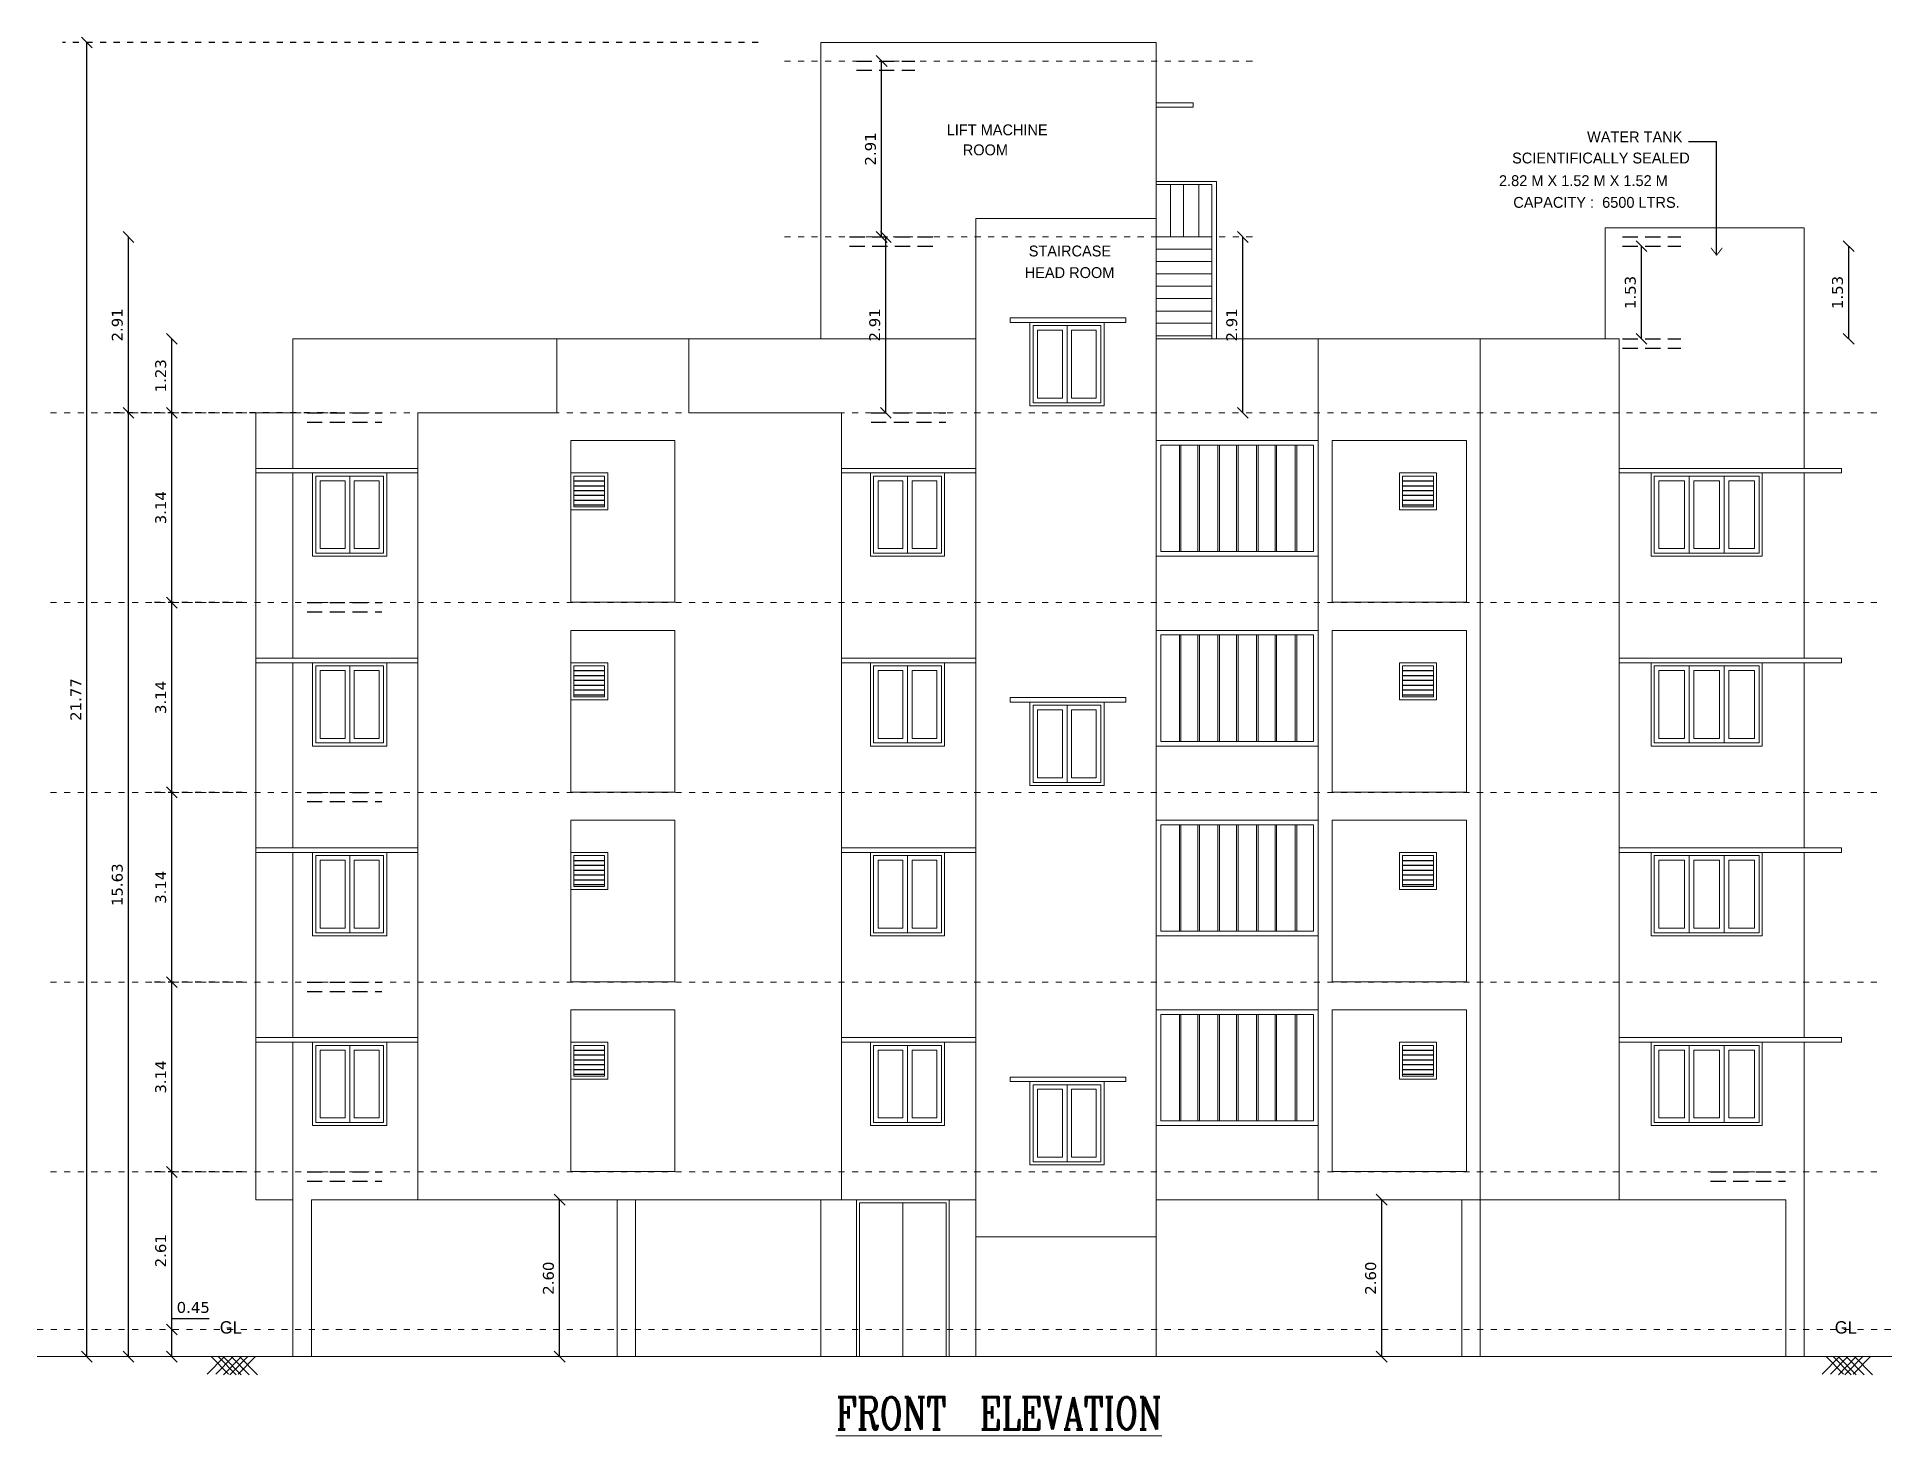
# Model space of a CAD drawing. Header units: metres. Extents: x 922 to 1088, y 813 to 878.
# Drawn here: x 987.8 to 1018.52, y 854.54 to 877.71 of the extents above; entities that cross this region are included whole.
import ezdxf

# ---------------------------------------------------------------- set-up
doc = ezdxf.new("R2010")
doc.units = ezdxf.units.M
doc.header["$MEASUREMENT"] = 0
doc.header["$PDMODE"] = 2
doc.header["$PDSIZE"] = 50
for name, pattern in [('DOT2', [0.125, 0, -0.125]), ('DOTX2', [0.5, 0, -0.5]), ('HIDDEN', [0.375, 0.25, -0.125])]:
    doc.linetypes.add(name, pattern=pattern)
doc.layers.get('0').update_dxf_attribs({"lineweight": 0})
doc.layers.get('Defpoints').update_dxf_attribs({"lineweight": 0})
for name, color, linetype in [('BLK_1_HT_OF_BLDG', 5, 'Continuous'), ('BLK_1_PLINTH_HEIGHT', 7, 'Continuous'), ('BLK_1_ROOF_WATER_TANK_HT', 235, 'Continuous'), ('BLK_1_STAIR_HEADROOM', 55, 'Continuous'), ('COLUMN', 2, 'Continuous'), ('DOORTEXT', 13, 'Continuous'), ('flr hts', 252, 'HIDDEN'), ('HATCH', 15, 'Continuous')]:
    doc.layers.add(name, color=color, linetype=linetype)
for name, color, linetype, lineweight in [('BLK_1_MUMTY_HT', 83, 'Continuous', 0), ('DIM', 3, 'Continuous', 0), ('DOOR', 8, 'Continuous', 0), ('ED', 30, 'Continuous', 0), ('ROOM TEXT', 7, 'Continuous', 0), ('TEXT', 7, 'Continuous', 0), ('wall', 7, 'Continuous', 0)]:
    doc.layers.add(name, color=color, linetype=linetype, lineweight=lineweight)
doc.styles.add('GPL$0$ROMANC', font='romanc', dxfattribs={"width": 0.75})
doc.styles.get("Standard").update_dxf_attribs({"font": 'verdana.ttf', "height": 0.18})
doc.styles.add('UATEXT', font='GOTHIC.TTF')
doc.styles.add('USA', font='GOTHIC.TTF', dxfattribs={"width": 0.8})
doc.dimstyles.new('ED', dxfattribs={"dimscale": 0, "dimtxt": 0.18, "dimasz": 0.18, "dimexe": 0, "dimexo": 0, "dimgap": 0.09, "dimtad": 1, "dimtoh": 1, "dimzin": 3, "dimdsep": 46, "dimtxsty": 'Standard', "dimblk": 'OBLIQUE', "dimcen": 0.09, "dimse1": 1, "dimse2": 1, "dimclrd": 251, "dimclrt": 30, "dimadec": 0, "dimazin": 0, "dimtfac": 1, "dimtmove": 0, "dimatfit": 3, "dimldrblk": 'ARCHTICK', "dimfxl": 0, "dimtolj": 1, "dimtzin": 0, "dimarcsym": 0})
doc.dimstyles.get("Standard").update_dxf_attribs({"dimscale": 0, "dimtxt": 0.18, "dimasz": 0.18, "dimexe": 0.18, "dimexo": 0.0625, "dimgap": 0.09, "dimtad": 1, "dimtoh": 1, "dimzin": 0, "dimdsep": 46, "dimtxsty": 'Standard', "dimblk": 'OBLIQUE', "dimcen": 0.09, "dimse1": 1, "dimse2": 1, "dimadec": 0, "dimazin": 0, "dimtfac": 1, "dimtofl": 0, "dimtmove": 0, "dimatfit": 3, "dimldrblk": 'OBLIQUE', "dimfxl": 0, "dimtolj": 1, "dimtzin": 0, "dimarcsym": 0})

msp = doc.modelspace()

# ---------------------------------------------------------------- texts
at = {"layer": 'DIM', "style": 'USA'}
for p in [(990.824, 856.237), (1017.572, 856.237)]:
    msp.add_text('GL', height=0.2044, dxfattribs=at).set_placement(p)
at = {"layer": 'ROOM TEXT', "style": 'UATEXT'}
for s, p in [('LIFT MACHINE', (1002.863, 876.085)), ('WATER TANK', (1013.469, 875.969)), ('ROOM', (1003.129, 875.753)), ('SCIENTIFICALLY SEALED ', (1012.227, 875.618)), ('2.82 M X 1.52 M X 1.52 M ', (1012.01, 875.243)), ('CAPACITY :  6500 LTRS.', (1012.247, 874.883)), ('STAIRCASE', (1004.221, 874.078)), ('HEAD ROOM', (1004.155, 873.72))]:
    msp.add_text(s, height=0.18, dxfattribs=at).set_placement(p)
at = {"layer": 'TEXT', "style": 'GPL$0$ROMANC', "width": 0.75}
msp.add_text('%%UFRONT  ELEVATION', height=0.53667, dxfattribs=at).set_placement((1001.028, 854.649))

# ---------------------------------------------------------------- blocks, each defined once
blk = doc.blocks.new('_Oblique')
at = {"color": 0, "linetype": 'ByBlock', "lineweight": -2}
blk.add_line((-0.5, -0.5), (0.5, 0.5), dxfattribs=at)
blk = doc.blocks.new('*D68')
at = {"layer": 'Defpoints', "color": 0}
for p in [(990.029, 858.914), (991.537, 858.914), (991.537, 856.304)]:
    blk.add_point(p, dxfattribs=at)
at = {"layer": 'ED', "color": 251, "lineweight": -2}
blk.add_line((990.029, 856.304), (990.029, 858.914), dxfattribs=at)
at = {"layer": 'ED', "color": 251, "lineweight": -2, "xscale": 0.18, "yscale": 0.18, "zscale": 0.18}
for p, rotation in [((990.029, 858.914), 90), ((990.029, 856.304), 270)]:
    blk.add_blockref('_Oblique', p, dxfattribs=dict(at, rotation=rotation))
at = {"layer": 'ED', "color": 30, "insert": (989.845, 857.609), "char_height": 0.18, "attachment_point": 5, "rotation": 90}
blk.add_mtext('\\A1;2.61', dxfattribs=at)
blk = doc.blocks.new('_ArchTick')
at = {"color": 0, "const_width": 0.15}
blk.add_lwpolyline([(-0.5, -0.5), (0.5, 0.5)], dxfattribs=at)
blk = doc.blocks.new('*D69')
at = {"layer": 'Defpoints', "color": 0}
for p in [(990.029, 862.058), (991.192, 862.058), (991.537, 858.914)]:
    blk.add_point(p, dxfattribs=at)
at = {"layer": 'ED', "color": 251, "lineweight": -2}
blk.add_line((990.029, 858.914), (990.029, 862.058), dxfattribs=at)
at = {"layer": 'ED', "color": 251, "lineweight": -2, "xscale": 0.18, "yscale": 0.18, "zscale": 0.18}
for p, rotation in [((990.029, 862.058), 90), ((990.029, 858.914), 270)]:
    blk.add_blockref('_Oblique', p, dxfattribs=dict(at, rotation=rotation))
at = {"layer": 'ED', "color": 30, "insert": (989.845, 860.486), "char_height": 0.18, "attachment_point": 5, "rotation": 90}
blk.add_mtext('\\A1;3.14', dxfattribs=at)
blk = doc.blocks.new('*D70')
at = {"layer": 'Defpoints', "color": 0}
for p in [(990.029, 865.201), (991.192, 865.201), (991.192, 862.058)]:
    blk.add_point(p, dxfattribs=at)
at = {"layer": 'ED', "color": 251, "lineweight": -2}
blk.add_line((990.029, 862.058), (990.029, 865.201), dxfattribs=at)
at = {"layer": 'ED', "color": 251, "lineweight": -2, "xscale": 0.18, "yscale": 0.18, "zscale": 0.18}
for p, rotation in [((990.029, 865.201), 90), ((990.029, 862.058), 270)]:
    blk.add_blockref('_Oblique', p, dxfattribs=dict(at, rotation=rotation))
at = {"layer": 'ED', "color": 30, "insert": (989.845, 863.629), "char_height": 0.18, "attachment_point": 5, "rotation": 90}
blk.add_mtext('\\A1;3.14', dxfattribs=at)
blk = doc.blocks.new('*D71')
at = {"layer": 'Defpoints', "color": 0}
for p in [(990.029, 868.344), (991.192, 868.344), (991.192, 865.201)]:
    blk.add_point(p, dxfattribs=at)
at = {"layer": 'ED', "color": 251, "lineweight": -2}
blk.add_line((990.029, 865.201), (990.029, 868.344), dxfattribs=at)
at = {"layer": 'ED', "color": 251, "lineweight": -2, "xscale": 0.18, "yscale": 0.18, "zscale": 0.18}
for p, rotation in [((990.029, 868.344), 90), ((990.029, 865.201), 270)]:
    blk.add_blockref('_Oblique', p, dxfattribs=dict(at, rotation=rotation))
at = {"layer": 'ED', "color": 30, "insert": (989.845, 866.773), "char_height": 0.18, "attachment_point": 5, "rotation": 90}
blk.add_mtext('\\A1;3.14', dxfattribs=at)
blk = doc.blocks.new('*D72')
at = {"layer": 'Defpoints', "color": 0}
for p in [(990.029, 871.488), (992.763, 871.488), (991.192, 868.344)]:
    blk.add_point(p, dxfattribs=at)
at = {"layer": 'ED', "color": 251, "lineweight": -2}
blk.add_line((990.029, 868.344), (990.029, 871.488), dxfattribs=at)
at = {"layer": 'ED', "color": 251, "lineweight": -2, "xscale": 0.18, "yscale": 0.18, "zscale": 0.18}
for p, rotation in [((990.029, 871.488), 90), ((990.029, 868.344), 270)]:
    blk.add_blockref('_Oblique', p, dxfattribs=dict(at, rotation=rotation))
at = {"layer": 'ED', "color": 30, "insert": (989.845, 869.916), "char_height": 0.18, "attachment_point": 5, "rotation": 90}
blk.add_mtext('\\A1;3.14', dxfattribs=at)
blk = doc.blocks.new('*D73')
at = {"layer": 'Defpoints', "color": 0}
for p in [(990.029, 872.714), (992.763, 872.714), (992.763, 871.488)]:
    blk.add_point(p, dxfattribs=at)
at = {"layer": 'wall', "color": 251, "lineweight": -2}
blk.add_line((990.029, 871.488), (990.029, 872.714), dxfattribs=at)
at = {"layer": 'wall', "color": 251, "lineweight": -2, "xscale": 0.18, "yscale": 0.18, "zscale": 0.18}
for p, rotation in [((990.029, 872.714), 90), ((990.029, 871.488), 270)]:
    blk.add_blockref('_Oblique', p, dxfattribs=dict(at, rotation=rotation))
at = {"layer": 'wall', "color": 30, "insert": (989.845, 872.101), "char_height": 0.18, "attachment_point": 5, "rotation": 90}
blk.add_mtext('\\A1;1.23', dxfattribs=at)
blk = doc.blocks.new('*D74')
at = {"layer": 'Defpoints', "color": 0}
for p in [(988.62, 877.621), (999.74, 877.621), (989.31, 855.854)]:
    blk.add_point(p, dxfattribs=at)
at = {"layer": 'ED', "color": 251, "lineweight": -2}
blk.add_line((988.62, 855.854), (988.62, 877.621), dxfattribs=at)
at = {"layer": 'ED', "color": 251, "lineweight": -2, "xscale": 0.18, "yscale": 0.18, "zscale": 0.18}
for p, rotation in [((988.62, 877.621), 90), ((988.62, 855.854), 270)]:
    blk.add_blockref('_Oblique', p, dxfattribs=dict(at, rotation=rotation))
at = {"layer": 'ED', "color": 30, "insert": (988.438, 866.738), "char_height": 0.18, "attachment_point": 5, "rotation": 90}
blk.add_mtext('\\A1;21.77', dxfattribs=at)
blk = doc.blocks.new('*D75')
at = {"layer": 'Defpoints', "color": 0}
for p in [(1001.854, 874.401), (1002.188, 874.401), (1002.221, 871.488)]:
    blk.add_point(p, dxfattribs=at)
at = {"layer": 'ED', "color": 251, "lineweight": -2}
blk.add_line((1001.854, 871.488), (1001.854, 874.401), dxfattribs=at)
at = {"layer": 'ED', "color": 251, "lineweight": -2, "xscale": 0.18, "yscale": 0.18, "zscale": 0.18}
for p, rotation in [((1001.854, 874.401), 90), ((1001.854, 871.488), 270)]:
    blk.add_blockref('_Oblique', p, dxfattribs=dict(at, rotation=rotation))
at = {"layer": 'ED', "color": 30, "insert": (1001.671, 872.944), "char_height": 0.18, "attachment_point": 5, "rotation": 90}
blk.add_mtext('\\A1;2.91', dxfattribs=at)
blk = doc.blocks.new('*D290')
at = {"layer": 'Defpoints', "color": 0}
for p in [(1014.37, 874.248), (1014.406, 874.248), (1014.406, 872.714)]:
    blk.add_point(p, dxfattribs=at)
at = {"layer": 'ED', "color": 251, "lineweight": -2}
blk.add_line((1014.37, 872.714), (1014.37, 874.248), dxfattribs=at)
at = {"layer": 'ED', "color": 251, "lineweight": -2, "xscale": 0.18, "yscale": 0.18, "zscale": 0.18}
for p, rotation in [((1014.37, 874.248), 90), ((1014.37, 872.714), 270)]:
    blk.add_blockref('_Oblique', p, dxfattribs=dict(at, rotation=rotation))
at = {"layer": 'ED', "color": 30, "insert": (1014.186, 873.481), "char_height": 0.18, "attachment_point": 5, "rotation": 90}
blk.add_mtext('\\A1;1.53', dxfattribs=at)
blk = doc.blocks.new('*D291')
at = {"layer": 'Defpoints', "color": 0}
for p in [(1001.784, 877.314), (1001.99, 877.314), (1001.99, 874.401)]:
    blk.add_point(p, dxfattribs=at)
at = {"layer": 'ED', "color": 251, "lineweight": -2}
blk.add_line((1001.784, 874.401), (1001.784, 877.314), dxfattribs=at)
at = {"layer": 'ED', "color": 251, "lineweight": -2, "xscale": 0.18, "yscale": 0.18, "zscale": 0.18}
for p, rotation in [((1001.784, 877.314), 90), ((1001.784, 874.401), 270)]:
    blk.add_blockref('_Oblique', p, dxfattribs=dict(at, rotation=rotation))
at = {"layer": 'ED', "color": 30, "insert": (1001.601, 875.858), "char_height": 0.18, "attachment_point": 5, "rotation": 90}
blk.add_mtext('\\A1;2.91', dxfattribs=at)
blk = doc.blocks.new('*D292')
at = {"layer": 'Defpoints', "color": 0}
for p in [(996.451, 858.454), (997.402, 858.454), (997.402, 855.854)]:
    blk.add_point(p, dxfattribs=at)
at = {"layer": 'ED', "color": 251, "lineweight": -2}
blk.add_line((996.451, 855.854), (996.451, 858.454), dxfattribs=at)
at = {"layer": 'ED', "color": 251, "lineweight": -2, "xscale": 0.18, "yscale": 0.18, "zscale": 0.18}
for p, rotation in [((996.451, 858.454), 90), ((996.451, 855.854), 270)]:
    blk.add_blockref('_Oblique', p, dxfattribs=dict(at, rotation=rotation))
at = {"layer": 'ED', "color": 30, "insert": (996.267, 857.154), "char_height": 0.18, "attachment_point": 5, "rotation": 90}
blk.add_mtext('\\A1;2.60', dxfattribs=at)
blk = doc.blocks.new('*D80')
at = {"layer": 'Defpoints', "color": 0}
for p in [(1010.068, 858.454), (1011.019, 858.454), (1011.019, 855.854)]:
    blk.add_point(p, dxfattribs=at)
at = {"layer": 'ED', "color": 251, "lineweight": -2}
blk.add_line((1010.068, 855.854), (1010.068, 858.454), dxfattribs=at)
at = {"layer": 'ED', "color": 251, "lineweight": -2, "xscale": 0.18, "yscale": 0.18, "zscale": 0.18}
for p, rotation in [((1010.068, 858.454), 90), ((1010.068, 855.854), 270)]:
    blk.add_blockref('_Oblique', p, dxfattribs=dict(at, rotation=rotation))
at = {"layer": 'ED', "color": 30, "insert": (1009.885, 857.154), "char_height": 0.18, "attachment_point": 5, "rotation": 90}
blk.add_mtext('\\A1;2.60', dxfattribs=at)
blk = doc.blocks.new('*D311')
at = {"layer": 'BLK_1_STAIR_HEADROOM', "color": 0, "lineweight": -2}
blk.add_line((1007.768, 871.488), (1007.768, 874.401), dxfattribs=at)
at = {"layer": 'Defpoints', "color": 0}
for p in [(1002.726, 874.401), (1007.768, 874.401), (1002.849, 871.488)]:
    blk.add_point(p, dxfattribs=at)
at = {"layer": 'BLK_1_STAIR_HEADROOM', "color": 0, "lineweight": -2, "xscale": 0.18, "yscale": 0.18, "zscale": 0.18}
for p, rotation in [((1007.768, 874.401), 90), ((1007.768, 871.488), 270)]:
    blk.add_blockref('_Oblique', p, dxfattribs=dict(at, rotation=rotation))
at = {"layer": 'BLK_1_STAIR_HEADROOM', "color": 0, "insert": (1007.585, 872.944), "char_height": 0.18, "attachment_point": 5, "rotation": 90}
blk.add_mtext('\\A1;2.91', dxfattribs=at)
blk = doc.blocks.new('*D317')
at = {"layer": 'BLK_1_HT_OF_BLDG', "color": 0, "lineweight": -2}
blk.add_line((989.31, 855.854), (989.31, 871.488), dxfattribs=at)
at = {"layer": 'Defpoints', "color": 0}
for p in [(989.31, 871.488), (992.035, 871.488), (992.035, 855.854)]:
    blk.add_point(p, dxfattribs=at)
at = {"layer": 'BLK_1_HT_OF_BLDG', "color": 0, "lineweight": -2, "xscale": 0.18, "yscale": 0.18, "zscale": 0.18}
for p, rotation in [((989.31, 871.488), 90), ((989.31, 855.854), 270)]:
    blk.add_blockref('_Oblique', p, dxfattribs=dict(at, rotation=rotation))
at = {"layer": 'BLK_1_HT_OF_BLDG', "color": 0, "insert": (989.126, 863.671), "char_height": 0.18, "attachment_point": 5, "rotation": 90}
blk.add_mtext('\\A1;15.63', dxfattribs=at)
blk = doc.blocks.new('*D318')
at = {"layer": 'BLK_1_PLINTH_HEIGHT', "color": 0, "linetype": 'ByBlock', "lineweight": -2}
for p, q in [((990.029, 856.304), (990.029, 856.484)), ((990.029, 856.484), (990.647, 856.484)), ((990.029, 855.854), (990.029, 856.304))]:
    blk.add_line(p, q, dxfattribs=at)
at = {"layer": 'Defpoints', "color": 0, "linetype": 'ByBlock'}
for p in [(990.029, 856.304), (992.035, 856.304), (992.035, 855.854)]:
    blk.add_point(p, dxfattribs=at)
at = {"layer": 'BLK_1_PLINTH_HEIGHT', "color": 0, "linetype": 'ByBlock', "lineweight": -2, "xscale": 0.18, "yscale": 0.18, "zscale": 0.18}
for p, rotation in [((990.029, 856.304), 90), ((990.029, 855.854), 270)]:
    blk.add_blockref('_Oblique', p, dxfattribs=dict(at, rotation=rotation))
at = {"layer": 'BLK_1_PLINTH_HEIGHT', "color": 0, "linetype": 'ByBlock', "insert": (990.383, 856.668), "char_height": 0.18, "attachment_point": 5}
blk.add_mtext('\\A1;0.45', dxfattribs=at)
blk = doc.blocks.new('*D341')
at = {"layer": 'BLK_1_MUMTY_HT', "color": 0, "lineweight": -2}
blk.add_line((989.31, 871.488), (989.31, 874.401), dxfattribs=at)
at = {"layer": 'Defpoints', "color": 0}
for p in [(989.31, 874.401), (1003.343, 874.401), (991.422, 871.488)]:
    blk.add_point(p, dxfattribs=at)
at = {"layer": 'BLK_1_MUMTY_HT', "color": 0, "lineweight": -2, "xscale": 0.18, "yscale": 0.18, "zscale": 0.18}
for p, rotation in [((989.31, 874.401), 90), ((989.31, 871.488), 270)]:
    blk.add_blockref('_Oblique', p, dxfattribs=dict(at, rotation=rotation))
at = {"layer": 'BLK_1_MUMTY_HT', "color": 0, "insert": (989.126, 872.944), "char_height": 0.18, "attachment_point": 5, "rotation": 90}
blk.add_mtext('\\A1;2.91', dxfattribs=at)
blk = doc.blocks.new('*D342')
at = {"layer": 'BLK_1_ROOF_WATER_TANK_HT', "color": 0, "lineweight": -2}
blk.add_line((1017.802, 872.714), (1017.802, 874.248), dxfattribs=at)
at = {"layer": 'Defpoints', "color": 0}
for p in [(1015.021, 874.248), (1017.802, 874.248), (1015.021, 872.714)]:
    blk.add_point(p, dxfattribs=at)
at = {"layer": 'BLK_1_ROOF_WATER_TANK_HT', "color": 0, "lineweight": -2, "xscale": 0.18, "yscale": 0.18, "zscale": 0.18}
for p, rotation in [((1017.802, 874.248), 90), ((1017.802, 872.714), 270)]:
    blk.add_blockref('_Oblique', p, dxfattribs=dict(at, rotation=rotation))
at = {"layer": 'BLK_1_ROOF_WATER_TANK_HT', "color": 0, "insert": (1017.618, 873.481), "char_height": 0.18, "attachment_point": 5, "rotation": 90}
blk.add_mtext('\\A1;1.53', dxfattribs=at)

# ---------------------------------------------------------------- dimensions: what is measured, and where the dimension line sits
at = {"layer": 'BLK_1_HT_OF_BLDG'}
dim = msp.add_linear_dim(base=(989.31, 871.488), p1=(992.035, 855.854), p2=(992.035, 871.488), angle=90, dimstyle='Standard', override={"dimscale": 1}, dxfattribs=at)
dim.commit()
dim.dimension.update_dxf_attribs({"geometry": '*D317', "text_midpoint": (989.126, 863.671)})
at = {"layer": 'BLK_1_MUMTY_HT'}
dim = msp.add_linear_dim(base=(989.31, 874.401), p1=(991.422, 871.488), p2=(1003.343, 874.401), angle=90, dimstyle='Standard', override={"dimscale": 1}, dxfattribs=at)
dim.commit()
dim.dimension.update_dxf_attribs({"geometry": '*D341', "text_midpoint": (989.126, 872.944)})
at = {"layer": 'BLK_1_PLINTH_HEIGHT', "linetype": 'ByBlock'}
dim = msp.add_linear_dim(base=(990.029, 856.304), p1=(992.035, 855.854), p2=(992.035, 856.304), angle=90, dimstyle='Standard', override={"dimscale": 1}, dxfattribs=at)
dim.commit()
dim.dimension.update_dxf_attribs({"geometry": '*D318', "text_midpoint": (990.383, 856.668)})
at = {"layer": 'BLK_1_ROOF_WATER_TANK_HT'}
dim = msp.add_linear_dim(base=(1017.802, 874.248), p1=(1015.021, 872.714), p2=(1015.021, 874.248), angle=90, dimstyle='Standard', override={"dimscale": 1}, dxfattribs=at)
dim.commit()
dim.dimension.update_dxf_attribs({"geometry": '*D342', "text_midpoint": (1017.618, 873.481)})
at = {"layer": 'BLK_1_STAIR_HEADROOM', "color": 1}
dim = msp.add_linear_dim(base=(1007.768, 874.401), p1=(1002.849, 871.488), p2=(1002.726, 874.401), angle=90, dimstyle='Standard', override={"dimscale": 1, "dimfxl": 0}, dxfattribs=at)
dim.commit()
dim.dimension.update_dxf_attribs({"geometry": '*D311', "text_midpoint": (1007.585, 872.944)})
at = {"layer": 'ED'}
for base, p1, p2, picture, middle in [((988.62, 877.621), (989.31, 855.854), (999.74, 877.621), '*D74', (988.438, 866.738)), ((1001.784, 877.314), (1001.99, 874.401), (1001.99, 877.314), '*D291', (1001.601, 875.858)), ((1001.854, 874.401), (1002.221, 871.488), (1002.188, 874.401), '*D75', (1001.671, 872.944)), ((1014.37, 874.248), (1014.406, 872.714), (1014.406, 874.248), '*D290', (1014.186, 873.481)), ((990.029, 871.488), (991.192, 868.344), (992.763, 871.488), '*D72', (989.845, 869.916)), ((990.029, 868.344), (991.192, 865.201), (991.192, 868.344), '*D71', (989.845, 866.773)), ((990.029, 865.201), (991.192, 862.058), (991.192, 865.201), '*D70', (989.845, 863.629)), ((990.029, 862.058), (991.537, 858.914), (991.192, 862.058), '*D69', (989.845, 860.486)), ((990.029, 858.914), (991.537, 856.304), (991.537, 858.914), '*D68', (989.845, 857.609)), ((996.451, 858.454), (997.402, 855.854), (997.402, 858.454), '*D292', (996.267, 857.154)), ((1010.068, 858.454), (1011.019, 855.854), (1011.019, 858.454), '*D80', (1009.885, 857.154))]:
    dim = msp.add_linear_dim(base=base, p1=p1, p2=p2, angle=90, dimstyle='ED', override={"dimscale": 1, "dimpost": '\\X'}, dxfattribs=at)
    dim.commit()
    dim.dimension.update_dxf_attribs({"geometry": picture, "text_midpoint": middle})
at = {"layer": 'wall', "color": 1}
dim = msp.add_linear_dim(base=(990.029, 872.714), p1=(992.763, 871.488), p2=(992.763, 872.714), angle=90, dimstyle='ED', override={"dimscale": 1, "dimpost": '\\X'}, dxfattribs=at)
dim.commit()
dim.dimension.update_dxf_attribs({"geometry": '*D73', "text_midpoint": (989.845, 872.101)})

# ---------------------------------------------------------------- hatches: boundary and pattern name
at = {"layer": 'HATCH'}
h = msp.add_hatch(dxfattribs=at)
h.set_pattern_fill('ANSI31', color=256, scale=0.638889, angle=135, style=0)
h.set_pattern_definition([(180, (1229.7113, 1319.65927), (0, -0.079861111), [])])
h.paths.add_polyline_path([(997.197, 870.44), (996.686, 870.44), (996.686, 869.929), (997.197, 869.929)])
h = msp.add_hatch(dxfattribs=at)
h.set_pattern_fill('ANSI31', color=256, scale=0.638889, angle=135, style=0)
h.set_pattern_definition([(180, (1243.437415, 1319.65927), (0, -0.079861111), [])])
h.paths.add_polyline_path([(1010.923, 870.44), (1010.412, 870.44), (1010.412, 869.929), (1010.923, 869.929)])
h = msp.add_hatch(dxfattribs=at)
h.set_pattern_fill('ANSI31', color=256, scale=0.638889, angle=135, style=0)
h.set_pattern_definition([(180, (1229.7113, 1316.51594), (0, -0.079861111), [])])
h.paths.add_polyline_path([(997.197, 867.297), (996.686, 867.297), (996.686, 866.785), (997.197, 866.785)])
h = msp.add_hatch(dxfattribs=at)
h.set_pattern_fill('ANSI31', color=256, scale=0.638889, angle=135, style=0)
h.set_pattern_definition([(180, (1243.437415, 1316.51594), (0, -0.079861111), [])])
h.paths.add_polyline_path([(1010.923, 867.297), (1010.412, 867.297), (1010.412, 866.785), (1010.923, 866.785)])
h = msp.add_hatch(dxfattribs=at)
h.set_pattern_fill('ANSI31', color=256, scale=0.638889, angle=135, style=0)
h.set_pattern_definition([(180, (1229.7113, 1313.372605), (0, -0.079861111), [])])
h.paths.add_polyline_path([(997.197, 864.153), (996.686, 864.153), (996.686, 863.642), (997.197, 863.642)])
h = msp.add_hatch(dxfattribs=at)
h.set_pattern_fill('ANSI31', color=256, scale=0.638889, angle=135, style=0)
h.set_pattern_definition([(180, (1243.437415, 1313.372605), (0, -0.079861111), [])])
h.paths.add_polyline_path([(1010.923, 864.153), (1010.412, 864.153), (1010.412, 863.642), (1010.923, 863.642)])
h = msp.add_hatch(dxfattribs=at)
h.set_pattern_fill('ANSI31', color=256, scale=0.638889, angle=135, style=0)
h.set_pattern_definition([(180, (1229.7113, 1310.22927), (0, -0.079861111), [])])
h.paths.add_polyline_path([(997.197, 861.01), (996.686, 861.01), (996.686, 860.499), (997.197, 860.499)])
h = msp.add_hatch(dxfattribs=at)
h.set_pattern_fill('ANSI31', color=256, scale=0.638889, angle=135, style=0)
h.set_pattern_definition([(180, (1243.437415, 1310.22927), (0, -0.079861111), [])])
h.paths.add_polyline_path([(1010.923, 861.01), (1010.412, 861.01), (1010.412, 860.499), (1010.923, 860.499)])

# ---------------------------------------------------------------- linework, layer by layer
at = {"color": 251, "linetype": 'DOT2'}
for p, q in [((1000.175, 877.314), (1007.93, 877.314)), ((1000.175, 874.401), (1007.93, 874.401)), ((988.02, 871.488), (1018.28, 871.488)), ((988.02, 868.344), (1018.28, 868.344)), ((988.02, 865.201), (1018.28, 865.201)), ((988.02, 862.058), (1018.28, 862.058)), ((988.02, 858.914), (1018.28, 858.914)), ((987.797, 856.304), (1018.517, 856.304))]:
    msp.add_line(p, q, dxfattribs=at)
at = {"layer": 'COLUMN', "linetype": 'HIDDEN'}
for p, q in [((1001.37, 877.314), (1002.333, 877.314)), ((1001.37, 877.161), (1002.333, 877.161)), ((1001.255, 874.401), (1002.726, 874.401)), ((1014.058, 874.401), (1015.021, 874.401)), ((1001.255, 874.248), (1002.726, 874.248)), ((1014.058, 874.248), (1015.021, 874.248)), ((1014.058, 872.714), (1015.021, 872.714)), ((1014.058, 872.561), (1015.021, 872.561)), ((992.27, 871.488), (993.508, 871.488)), ((992.27, 871.334), (993.508, 871.334)), ((1001.611, 871.488), (1002.849, 871.488)), ((1001.611, 871.334), (1002.849, 871.334)), ((992.27, 868.344), (993.508, 868.344)), ((992.27, 868.191), (993.508, 868.191)), ((992.27, 865.201), (993.508, 865.201)), ((992.27, 865.048), (993.508, 865.048)), ((992.27, 862.058), (993.508, 862.058)), ((992.27, 861.904), (993.508, 861.904)), ((992.27, 858.914), (993.508, 858.914)), ((992.27, 858.761), (993.508, 858.761)), ((1015.515, 858.914), (1016.753, 858.914)), ((1015.515, 858.761), (1016.753, 858.761))]:
    msp.add_line(p, q, dxfattribs=at)
at = {"layer": 'DOOR', "linetype": 'Continuous'}
for p, q in [((1006.333, 875.321), (1007.33, 875.321)), ((1006.333, 875.27), (1007.253, 875.27)), ((1006.567, 875.27), (1006.567, 874.401)), ((1006.786, 875.27), (1006.786, 874.401)), ((1007.039, 875.27), (1007.039, 874.401)), ((1007.253, 872.714), (1007.253, 875.27)), ((1007.33, 872.714), (1007.33, 875.321)), ((1006.333, 874.401), (1007.253, 874.401)), ((1006.333, 874.197), (1007.253, 874.197)), ((1006.333, 873.992), (1007.253, 873.992)), ((1006.333, 873.788), (1007.253, 873.788)), ((1006.333, 873.583), (1007.253, 873.583)), ((1006.333, 873.379), (1007.253, 873.379)), ((1006.333, 873.174), (1007.253, 873.174)), ((1005.468, 872.983), (1004.241, 872.983)), ((1004.241, 872.983), (1004.241, 871.603)), ((1005.417, 872.932), (1004.293, 872.932)), ((1004.293, 872.932), (1004.293, 871.654)), ((1004.855, 872.932), (1004.855, 871.654)), ((1005.417, 871.654), (1005.417, 872.932)), ((1005.468, 871.603), (1005.468, 872.983)), ((1006.333, 872.97), (1007.253, 872.97)), ((998.59, 872.714), (1003.343, 872.714)), ((1006.333, 872.765), (1007.253, 872.765)), ((1009.017, 872.714), (1006.333, 872.714)), ((1011.7, 872.714), (1014, 872.714)), ((1004.241, 871.603), (1005.468, 871.603)), ((1004.293, 871.654), (1005.417, 871.654)), ((992.035, 871.488), (991.422, 871.488)), ((1009.017, 871.028), (1006.333, 871.028)), ((1006.41, 870.951), (1008.94, 870.951)), ((1006.41, 869.188), (1006.41, 870.951)), ((1006.717, 870.951), (1006.717, 869.188)), ((1006.742, 870.951), (1006.742, 869.188)), ((1007.023, 869.188), (1007.023, 870.951)), ((1007.049, 869.188), (1007.049, 870.951)), ((1007.355, 870.951), (1007.355, 869.188)), ((1007.381, 870.951), (1007.381, 869.188)), ((1007.662, 869.188), (1007.662, 870.951)), ((1007.688, 869.188), (1007.688, 870.951)), ((1007.994, 870.951), (1007.994, 869.188)), ((1008.02, 870.951), (1008.02, 869.188)), ((1008.301, 869.188), (1008.301, 870.951)), ((1008.327, 869.188), (1008.327, 870.951)), ((1008.633, 870.951), (1008.633, 869.188)), ((1008.659, 870.951), (1008.659, 869.188)), ((1008.94, 870.951), (1008.94, 869.188)), ((993.587, 870.491), (992.361, 870.491)), ((992.361, 870.491), (992.361, 869.111)), ((993.536, 870.44), (992.412, 870.44)), ((992.412, 870.44), (992.412, 869.162)), ((992.974, 870.44), (992.974, 869.162)), ((993.536, 869.162), (993.536, 870.44)), ((993.587, 869.111), (993.587, 870.491)), ((1002.826, 870.491), (1001.599, 870.491)), ((1001.599, 870.491), (1001.599, 869.111)), ((1002.775, 870.44), (1001.65, 870.44)), ((1001.65, 870.44), (1001.65, 869.162)), ((1002.212, 870.44), (1002.212, 869.162)), ((1002.775, 869.162), (1002.775, 870.44)), ((1002.826, 869.111), (1002.826, 870.491)), ((1016.37, 870.491), (1014.53, 870.491)), ((1014.53, 870.491), (1014.53, 869.111)), ((1016.319, 870.44), (1014.581, 870.44)), ((1014.581, 870.44), (1014.581, 869.162)), ((1015.16, 870.44), (1015.16, 869.162)), ((1015.74, 870.44), (1015.74, 869.162)), ((1016.319, 869.162), (1016.319, 870.44)), ((1016.37, 869.111), (1016.37, 870.491)), ((1017.067, 867.424), (1017.067, 870.491)), ((992.361, 869.111), (993.587, 869.111)), ((992.412, 869.162), (993.536, 869.162)), ((1001.599, 869.111), (1002.826, 869.111)), ((1001.65, 869.162), (1002.775, 869.162)), ((1009.017, 869.111), (1006.333, 869.111)), ((1008.94, 869.188), (1006.41, 869.188)), ((1014.53, 869.111), (1016.37, 869.111)), ((1014.581, 869.162), (1016.319, 869.162)), ((1009.017, 867.884), (1006.333, 867.884)), ((1006.41, 867.808), (1008.94, 867.808)), ((1006.41, 866.044), (1006.41, 867.808)), ((1006.717, 867.808), (1006.717, 866.044)), ((1006.742, 867.808), (1006.742, 866.044)), ((1007.023, 866.044), (1007.023, 867.808)), ((1007.049, 866.044), (1007.049, 867.808)), ((1007.355, 867.808), (1007.355, 866.044)), ((1007.381, 867.808), (1007.381, 866.044)), ((1007.662, 866.044), (1007.662, 867.808)), ((1007.688, 866.044), (1007.688, 867.808)), ((1007.994, 867.808), (1007.994, 866.044)), ((1008.02, 867.808), (1008.02, 866.044)), ((1008.301, 866.044), (1008.301, 867.808)), ((1008.327, 866.044), (1008.327, 867.808)), ((1008.633, 867.808), (1008.633, 866.044)), ((1008.659, 867.808), (1008.659, 866.044)), ((1008.94, 867.808), (1008.94, 866.044)), ((993.587, 867.348), (992.361, 867.348)), ((992.361, 867.348), (992.361, 865.968)), ((993.536, 867.297), (992.412, 867.297)), ((992.412, 867.297), (992.412, 866.019)), ((992.974, 867.297), (992.974, 866.019)), ((993.536, 866.019), (993.536, 867.297)), ((993.587, 865.968), (993.587, 867.348)), ((1002.826, 867.348), (1001.599, 867.348)), ((1001.599, 867.348), (1001.599, 865.968)), ((1002.775, 867.297), (1001.65, 867.297)), ((1001.65, 867.297), (1001.65, 866.019)), ((1002.212, 867.297), (1002.212, 866.019)), ((1002.775, 866.019), (1002.775, 867.297)), ((1002.826, 865.968), (1002.826, 867.348)), ((1016.37, 867.348), (1014.53, 867.348)), ((1014.53, 867.348), (1014.53, 865.968)), ((1016.319, 867.297), (1014.581, 867.297)), ((1014.581, 867.297), (1014.581, 866.019)), ((1015.16, 867.297), (1015.16, 866.019)), ((1015.74, 867.297), (1015.74, 866.019)), ((1016.319, 866.019), (1016.319, 867.297)), ((1016.37, 865.968), (1016.37, 867.348)), ((1017.067, 864.281), (1017.067, 867.348)), ((1005.468, 866.696), (1004.241, 866.696)), ((1004.241, 866.696), (1004.241, 865.316)), ((1005.417, 866.645), (1004.293, 866.645)), ((1004.293, 866.645), (1004.293, 865.367)), ((1004.855, 866.645), (1004.855, 865.367)), ((1005.417, 865.367), (1005.417, 866.645)), ((1005.468, 865.316), (1005.468, 866.696)), ((992.412, 866.019), (993.536, 866.019)), ((1001.65, 866.019), (1002.775, 866.019)), ((1008.94, 866.044), (1006.41, 866.044)), ((1014.581, 866.019), (1016.319, 866.019)), ((992.361, 865.968), (993.587, 865.968)), ((1001.599, 865.968), (1002.826, 865.968)), ((1009.017, 865.968), (1006.333, 865.968)), ((1014.53, 865.968), (1016.37, 865.968)), ((1004.241, 865.316), (1005.468, 865.316)), ((1004.293, 865.367), (1005.417, 865.367)), ((1009.017, 864.741), (1006.333, 864.741)), ((1006.41, 864.664), (1008.94, 864.664)), ((1006.41, 862.901), (1006.41, 864.664)), ((1006.717, 864.664), (1006.717, 862.901)), ((1006.742, 864.664), (1006.742, 862.901)), ((1007.023, 862.901), (1007.023, 864.664)), ((1007.049, 862.901), (1007.049, 864.664)), ((1007.355, 864.664), (1007.355, 862.901)), ((1007.381, 864.664), (1007.381, 862.901)), ((1007.662, 862.901), (1007.662, 864.664)), ((1007.688, 862.901), (1007.688, 864.664)), ((1007.994, 864.664), (1007.994, 862.901)), ((1008.02, 864.664), (1008.02, 862.901)), ((1008.301, 862.901), (1008.301, 864.664)), ((1008.327, 862.901), (1008.327, 864.664)), ((1008.633, 864.664), (1008.633, 862.901)), ((1008.659, 864.664), (1008.659, 862.901)), ((1008.94, 864.664), (1008.94, 862.901)), ((993.587, 864.204), (992.361, 864.204)), ((992.361, 864.204), (992.361, 862.824)), ((993.587, 862.824), (993.587, 864.204)), ((1002.826, 864.204), (1001.599, 864.204)), ((1001.599, 864.204), (1001.599, 862.824)), ((1002.826, 862.824), (1002.826, 864.204)), ((1016.37, 864.204), (1014.53, 864.204)), ((1014.53, 864.204), (1014.53, 862.824)), ((1016.37, 862.824), (1016.37, 864.204)), ((1017.067, 861.138), (1017.067, 864.204)), ((993.536, 864.153), (992.412, 864.153)), ((992.412, 864.153), (992.412, 862.875)), ((992.974, 864.153), (992.974, 862.875)), ((993.536, 862.875), (993.536, 864.153)), ((1002.775, 864.153), (1001.65, 864.153)), ((1001.65, 864.153), (1001.65, 862.875)), ((1002.212, 864.153), (1002.212, 862.875)), ((1002.775, 862.875), (1002.775, 864.153)), ((1016.319, 864.153), (1014.581, 864.153)), ((1014.581, 864.153), (1014.581, 862.875)), ((1015.16, 864.153), (1015.16, 862.875)), ((1015.74, 864.153), (1015.74, 862.875)), ((1016.319, 862.875), (1016.319, 864.153)), ((992.361, 862.824), (993.587, 862.824)), ((992.412, 862.875), (993.536, 862.875)), ((1001.599, 862.824), (1002.826, 862.824)), ((1001.65, 862.875), (1002.775, 862.875)), ((1009.017, 862.824), (1006.333, 862.824)), ((1008.94, 862.901), (1006.41, 862.901)), ((1014.53, 862.824), (1016.37, 862.824)), ((1014.581, 862.875), (1016.319, 862.875)), ((1009.017, 861.598), (1006.333, 861.598)), ((1006.41, 861.521), (1008.94, 861.521)), ((1006.41, 859.758), (1006.41, 861.521)), ((1006.717, 861.521), (1006.717, 859.758)), ((1006.742, 861.521), (1006.742, 859.758)), ((1007.023, 859.758), (1007.023, 861.521)), ((1007.049, 859.758), (1007.049, 861.521)), ((1007.355, 861.521), (1007.355, 859.758)), ((1007.381, 861.521), (1007.381, 859.758)), ((1007.662, 859.758), (1007.662, 861.521)), ((1007.688, 859.758), (1007.688, 861.521)), ((1007.994, 861.521), (1007.994, 859.758)), ((1008.02, 861.521), (1008.02, 859.758)), ((1008.301, 859.758), (1008.301, 861.521)), ((1008.327, 859.758), (1008.327, 861.521)), ((1008.633, 861.521), (1008.633, 859.758)), ((1008.659, 861.521), (1008.659, 859.758)), ((1008.94, 861.521), (1008.94, 859.758)), ((993.587, 861.061), (992.361, 861.061)), ((992.361, 861.061), (992.361, 859.681)), ((993.536, 861.01), (992.412, 861.01)), ((992.412, 861.01), (992.412, 859.732)), ((992.974, 861.01), (992.974, 859.732)), ((993.536, 859.732), (993.536, 861.01)), ((993.587, 859.681), (993.587, 861.061)), ((1002.826, 861.061), (1001.599, 861.061)), ((1001.599, 861.061), (1001.599, 859.681)), ((1002.775, 861.01), (1001.65, 861.01)), ((1001.65, 861.01), (1001.65, 859.732)), ((1002.212, 861.01), (1002.212, 859.732)), ((1002.775, 859.732), (1002.775, 861.01)), ((1002.826, 859.681), (1002.826, 861.061)), ((1016.37, 861.061), (1014.53, 861.061)), ((1014.53, 861.061), (1014.53, 859.681)), ((1016.319, 861.01), (1014.581, 861.01)), ((1014.581, 861.01), (1014.581, 859.732)), ((1015.16, 861.01), (1015.16, 859.732)), ((1015.74, 861.01), (1015.74, 859.732)), ((1016.319, 859.732), (1016.319, 861.01)), ((1016.37, 859.681), (1016.37, 861.061)), ((1005.468, 860.409), (1004.241, 860.409)), ((1004.241, 860.409), (1004.241, 859.029)), ((1005.417, 860.358), (1004.293, 860.358)), ((1004.293, 860.358), (1004.293, 859.08)), ((1004.855, 860.358), (1004.855, 859.08)), ((1005.417, 859.08), (1005.417, 860.358)), ((1005.468, 859.029), (1005.468, 860.409)), ((992.361, 859.681), (993.587, 859.681)), ((992.412, 859.732), (993.536, 859.732)), ((1001.599, 859.681), (1002.826, 859.681)), ((1001.65, 859.732), (1002.775, 859.732)), ((1009.017, 859.681), (1006.333, 859.681)), ((1008.94, 859.758), (1006.41, 859.758)), ((1014.53, 859.681), (1016.37, 859.681)), ((1014.581, 859.732), (1016.319, 859.732)), ((1004.241, 859.029), (1005.468, 859.029)), ((1004.293, 859.08), (1005.417, 859.08)), ((1011.7, 858.454), (1014, 858.454)), ((1014, 858.454), (1016.76, 858.454))]:
    msp.add_line(p, q, dxfattribs=at)
at = {"layer": 'DOOR'}
for p, q in [((990.902, 855.854), (990.615, 855.564)), ((990.68, 855.854), (990.967, 855.564)), ((991.042, 855.854), (990.755, 855.564)), ((990.797, 855.854), (991.094, 855.553)), ((990.881, 855.854), (991.178, 855.553)), ((991.18, 855.854), (990.882, 855.553)), ((991.286, 855.854), (990.989, 855.553)), ((991.01, 855.854), (991.307, 855.553)), ((991.413, 855.854), (991.126, 855.564)), ((991.148, 855.854), (991.446, 855.553)), ((1017.65, 855.854), (1017.363, 855.564)), ((1017.428, 855.854), (1017.715, 855.564)), ((1017.79, 855.854), (1017.503, 855.564)), ((1017.546, 855.854), (1017.843, 855.553)), ((1017.629, 855.854), (1017.927, 855.553)), ((1017.928, 855.854), (1017.631, 855.553)), ((1018.034, 855.854), (1017.737, 855.553)), ((1017.759, 855.854), (1018.056, 855.553)), ((1018.162, 855.854), (1017.875, 855.564)), ((1017.897, 855.854), (1018.194, 855.553))]:
    msp.add_line(p, q, dxfattribs=at)
at = {"layer": 'DOOR', "linetype": 'Continuous'}
for points in [[(1003.916, 872.983), (1005.832, 872.983), (1005.832, 873.059), (1003.916, 873.059)], [(1004.369, 871.73), (1004.778, 871.73), (1004.778, 872.855), (1004.369, 872.855)], [(1005.34, 871.73), (1004.931, 871.73), (1004.931, 872.855), (1005.34, 872.855)], [(991.422, 870.491), (994.105, 870.491), (994.105, 870.568), (991.422, 870.568)], [(992.488, 869.239), (992.897, 869.239), (992.897, 870.363), (992.488, 870.363)], [(993.46, 869.239), (993.051, 869.239), (993.051, 870.363), (993.46, 870.363)], [(996.635, 869.878), (997.248, 869.878), (997.248, 870.491), (996.635, 870.491)], [(996.686, 869.929), (997.197, 869.929), (997.197, 870.44), (996.686, 870.44)], [(1001.12, 870.491), (1003.343, 870.491), (1003.343, 870.568), (1001.12, 870.568)], [(1001.727, 869.239), (1002.136, 869.239), (1002.136, 870.363), (1001.727, 870.363)], [(1002.698, 869.239), (1002.289, 869.239), (1002.289, 870.363), (1002.698, 870.363)], [(1010.361, 869.878), (1010.974, 869.878), (1010.974, 870.491), (1010.361, 870.491)], [(1010.412, 869.929), (1010.923, 869.929), (1010.923, 870.44), (1010.412, 870.44)], [(1014, 870.491), (1017.68, 870.491), (1017.68, 870.568), (1014, 870.568)], [(1014.658, 869.239), (1015.084, 869.239), (1015.084, 870.363), (1014.658, 870.363)], [(1015.237, 869.239), (1015.663, 869.239), (1015.663, 870.363), (1015.237, 870.363)], [(1015.816, 869.239), (1016.242, 869.239), (1016.242, 870.363), (1015.816, 870.363)], [(991.422, 867.348), (994.105, 867.348), (994.105, 867.424), (991.422, 867.424)], [(996.635, 866.734), (997.248, 866.734), (997.248, 867.348), (996.635, 867.348)], [(996.686, 866.785), (997.197, 866.785), (997.197, 867.297), (996.686, 867.297)], [(1001.12, 867.348), (1003.343, 867.348), (1003.343, 867.424), (1001.12, 867.424)], [(1010.361, 866.734), (1010.974, 866.734), (1010.974, 867.348), (1010.361, 867.348)], [(1010.412, 866.785), (1010.923, 866.785), (1010.923, 867.297), (1010.412, 867.297)], [(1014, 867.348), (1017.68, 867.348), (1017.68, 867.424), (1014, 867.424)], [(992.488, 866.095), (992.897, 866.095), (992.897, 867.22), (992.488, 867.22)], [(993.46, 866.095), (993.051, 866.095), (993.051, 867.22), (993.46, 867.22)], [(1001.727, 866.095), (1002.136, 866.095), (1002.136, 867.22), (1001.727, 867.22)], [(1002.698, 866.095), (1002.289, 866.095), (1002.289, 867.22), (1002.698, 867.22)], [(1014.658, 866.095), (1015.084, 866.095), (1015.084, 867.22), (1014.658, 867.22)], [(1015.237, 866.095), (1015.663, 866.095), (1015.663, 867.22), (1015.237, 867.22)], [(1015.816, 866.095), (1016.242, 866.095), (1016.242, 867.22), (1015.816, 867.22)], [(1003.916, 866.696), (1005.832, 866.696), (1005.832, 866.773), (1003.916, 866.773)], [(1004.369, 865.444), (1004.778, 865.444), (1004.778, 866.568), (1004.369, 866.568)], [(1005.34, 865.444), (1004.931, 865.444), (1004.931, 866.568), (1005.34, 866.568)], [(991.422, 864.204), (994.105, 864.204), (994.105, 864.281), (991.422, 864.281)], [(996.635, 863.591), (997.248, 863.591), (997.248, 864.204), (996.635, 864.204)], [(1001.12, 864.204), (1003.343, 864.204), (1003.343, 864.281), (1001.12, 864.281)], [(1010.361, 863.591), (1010.974, 863.591), (1010.974, 864.204), (1010.361, 864.204)], [(1014, 864.204), (1017.68, 864.204), (1017.68, 864.281), (1014, 864.281)], [(992.488, 862.952), (992.897, 862.952), (992.897, 864.077), (992.488, 864.077)], [(993.46, 862.952), (993.051, 862.952), (993.051, 864.077), (993.46, 864.077)], [(996.686, 863.642), (997.197, 863.642), (997.197, 864.153), (996.686, 864.153)], [(1001.727, 862.952), (1002.136, 862.952), (1002.136, 864.077), (1001.727, 864.077)], [(1002.698, 862.952), (1002.289, 862.952), (1002.289, 864.077), (1002.698, 864.077)], [(1010.412, 863.642), (1010.923, 863.642), (1010.923, 864.153), (1010.412, 864.153)], [(1014.658, 862.952), (1015.084, 862.952), (1015.084, 864.077), (1014.658, 864.077)], [(1015.237, 862.952), (1015.663, 862.952), (1015.663, 864.077), (1015.237, 864.077)], [(1015.816, 862.952), (1016.242, 862.952), (1016.242, 864.077), (1015.816, 864.077)], [(991.422, 861.061), (994.105, 861.061), (994.105, 861.138), (991.422, 861.138)], [(1001.12, 861.061), (1003.343, 861.061), (1003.343, 861.138), (1001.12, 861.138)], [(1014, 861.061), (1017.68, 861.061), (1017.68, 861.138), (1014, 861.138)], [(992.488, 859.809), (992.897, 859.809), (992.897, 860.933), (992.488, 860.933)], [(993.46, 859.809), (993.051, 859.809), (993.051, 860.933), (993.46, 860.933)], [(996.635, 860.448), (997.248, 860.448), (997.248, 861.061), (996.635, 861.061)], [(996.686, 860.499), (997.197, 860.499), (997.197, 861.01), (996.686, 861.01)], [(1001.727, 859.809), (1002.136, 859.809), (1002.136, 860.933), (1001.727, 860.933)], [(1002.698, 859.809), (1002.289, 859.809), (1002.289, 860.933), (1002.698, 860.933)], [(1010.361, 860.448), (1010.974, 860.448), (1010.974, 861.061), (1010.361, 861.061)], [(1010.412, 860.499), (1010.923, 860.499), (1010.923, 861.01), (1010.412, 861.01)], [(1014.658, 859.809), (1015.084, 859.809), (1015.084, 860.933), (1014.658, 860.933)], [(1015.237, 859.809), (1015.663, 859.809), (1015.663, 860.933), (1015.237, 860.933)], [(1015.816, 859.809), (1016.242, 859.809), (1016.242, 860.933), (1015.816, 860.933)], [(1003.916, 860.409), (1005.832, 860.409), (1005.832, 860.486), (1003.916, 860.486)], [(1004.369, 859.157), (1004.778, 859.157), (1004.778, 860.282), (1004.369, 860.282)], [(1005.34, 859.157), (1004.931, 859.157), (1004.931, 860.282), (1005.34, 860.282)]]:
    msp.add_lwpolyline(points, close=True, dxfattribs=at)
at = {"layer": 'DOORTEXT', "linetype": 'Continuous'}
msp.add_line((1015.15, 875.982), (1015.615, 875.982), dxfattribs=at)
msp.add_lwpolyline([(1015.615, 874.1), (1015.615, 874.1), (1015.615, 875.982)], dxfattribs=at)
at = {"layer": 'DOORTEXT', "linetype": 'Continuous', "const_width": 0.015}
msp.add_lwpolyline([(1015.522, 874.219), (1015.615, 874.1), (1015.708, 874.219)], dxfattribs=at)
at = {"layer": 'ED'}
for p, q in [((1000.775, 872.714), (1000.775, 877.621)), ((1000.775, 877.621), (1006.333, 877.621)), ((1006.333, 874.708), (1006.333, 877.621))]:
    msp.add_line(p, q, dxfattribs=at)
at = {"layer": 'ED', "color": 0}
msp.add_line((987.797, 855.854), (1018.517, 855.854), dxfattribs=at)
at = {"layer": 'ED'}
msp.add_lwpolyline([(1006.333, 876.548), (1006.947, 876.548), (1006.947, 876.624), (1006.333, 876.624)], close=True, dxfattribs=at)
at = {"layer": 'flr hts', "linetype": 'DOTX2', "ltscale": 0.25}
for p, q in [((999.74, 877.621), (988.215, 877.621)), ((992.763, 871.488), (988.984, 871.488)), ((991.192, 868.344), (989.636, 868.344)), ((991.192, 865.201), (989.636, 865.201)), ((991.192, 862.058), (989.636, 862.058)), ((991.192, 858.914), (989.636, 858.914))]:
    msp.add_line(p, q, dxfattribs=at)
at = {"layer": 'wall', "color": 1}
for p, q in [((1003.343, 857.841), (1003.343, 874.708)), ((1003.343, 874.708), (1006.333, 874.708)), ((1006.333, 857.841), (1006.333, 874.708)), ((1013.77, 874.554), (1017.067, 874.554)), ((1013.77, 872.714), (1013.77, 874.554)), ((1017.067, 870.568), (1017.067, 874.554)), ((992.035, 870.568), (992.035, 872.714)), ((992.035, 872.714), (996.405, 872.714)), ((996.405, 871.488), (996.405, 872.714)), ((996.405, 872.714), (998.59, 872.714)), ((998.59, 871.488), (998.59, 872.714)), ((1009.017, 858.454), (1009.017, 872.714)), ((1009.017, 872.714), (1011.7, 872.714)), ((1011.7, 858.454), (1011.7, 872.714)), ((1014, 858.454), (1014, 872.714)), ((991.422, 858.454), (991.422, 871.488)), ((994.105, 858.454), (994.105, 871.488)), ((994.105, 871.488), (996.405, 871.488)), ((998.59, 871.488), (1001.12, 871.488)), ((1001.12, 858.454), (1001.12, 871.488)), ((992.035, 867.424), (992.035, 870.491)), ((992.035, 864.281), (992.035, 867.348)), ((992.035, 861.138), (992.035, 864.204)), ((992.035, 855.854), (992.035, 861.061)), ((1017.067, 855.854), (1017.067, 861.061)), ((992.035, 858.454), (991.422, 858.454)), ((992.342, 855.854), (992.342, 858.454)), ((992.342, 858.454), (994.105, 858.454)), ((994.105, 858.454), (1001.12, 858.454)), ((997.402, 855.854), (997.402, 858.454)), ((997.708, 855.854), (997.708, 858.454)), ((1000.775, 855.854), (1000.775, 858.454)), ((1001.12, 858.454), (1003.343, 858.454)), ((1002.135, 858.403), (1002.135, 855.854)), ((1006.333, 858.454), (1009.017, 858.454)), ((1009.017, 858.454), (1011.7, 858.454)), ((1011.393, 855.854), (1011.393, 858.454)), ((1011.7, 858.454), (1011.7, 855.854)), ((1016.76, 855.854), (1016.76, 858.454)), ((1003.343, 857.841), (1006.333, 857.841)), ((1003.343, 857.841), (1003.343, 855.854)), ((1006.333, 857.841), (1006.333, 855.854))]:
    msp.add_line(p, q, dxfattribs=at)
for points in [[(996.635, 868.35), (998.36, 868.35), (998.36, 871.028), (996.635, 871.028)], [(1009.247, 868.35), (1011.47, 868.35), (1011.47, 871.028), (1009.247, 871.028)], [(996.635, 865.206), (998.36, 865.206), (998.36, 867.884), (996.635, 867.884)], [(1009.247, 865.206), (1011.47, 865.206), (1011.47, 867.884), (1009.247, 867.884)], [(996.635, 862.063), (998.36, 862.063), (998.36, 864.741), (996.635, 864.741)], [(1009.247, 862.063), (1011.47, 862.063), (1011.47, 864.741), (1009.247, 864.741)], [(996.635, 858.92), (998.36, 858.92), (998.36, 861.598), (996.635, 861.598)], [(1009.247, 858.92), (1011.47, 858.92), (1011.47, 861.598), (1009.247, 861.598)]]:
    msp.add_lwpolyline(points, close=True, dxfattribs=at)
for points in [[(1001.368, 855.854), (1001.368, 858.454), (1002.902, 858.454), (1002.902, 855.854)], [(1001.42, 855.854), (1001.42, 858.403), (1002.851, 858.403), (1002.851, 855.854)]]:
    msp.add_lwpolyline(points, dxfattribs=at)

msp.set_redraw_order([(e.dxf.handle, doc.entitydb.next_handle()) for e in msp.query("TEXT MTEXT ATTDEF DIMENSION ARC_DIMENSION")])  # texts and dimensions are drawn at this point

doc.saveas('drawing.dxf')
